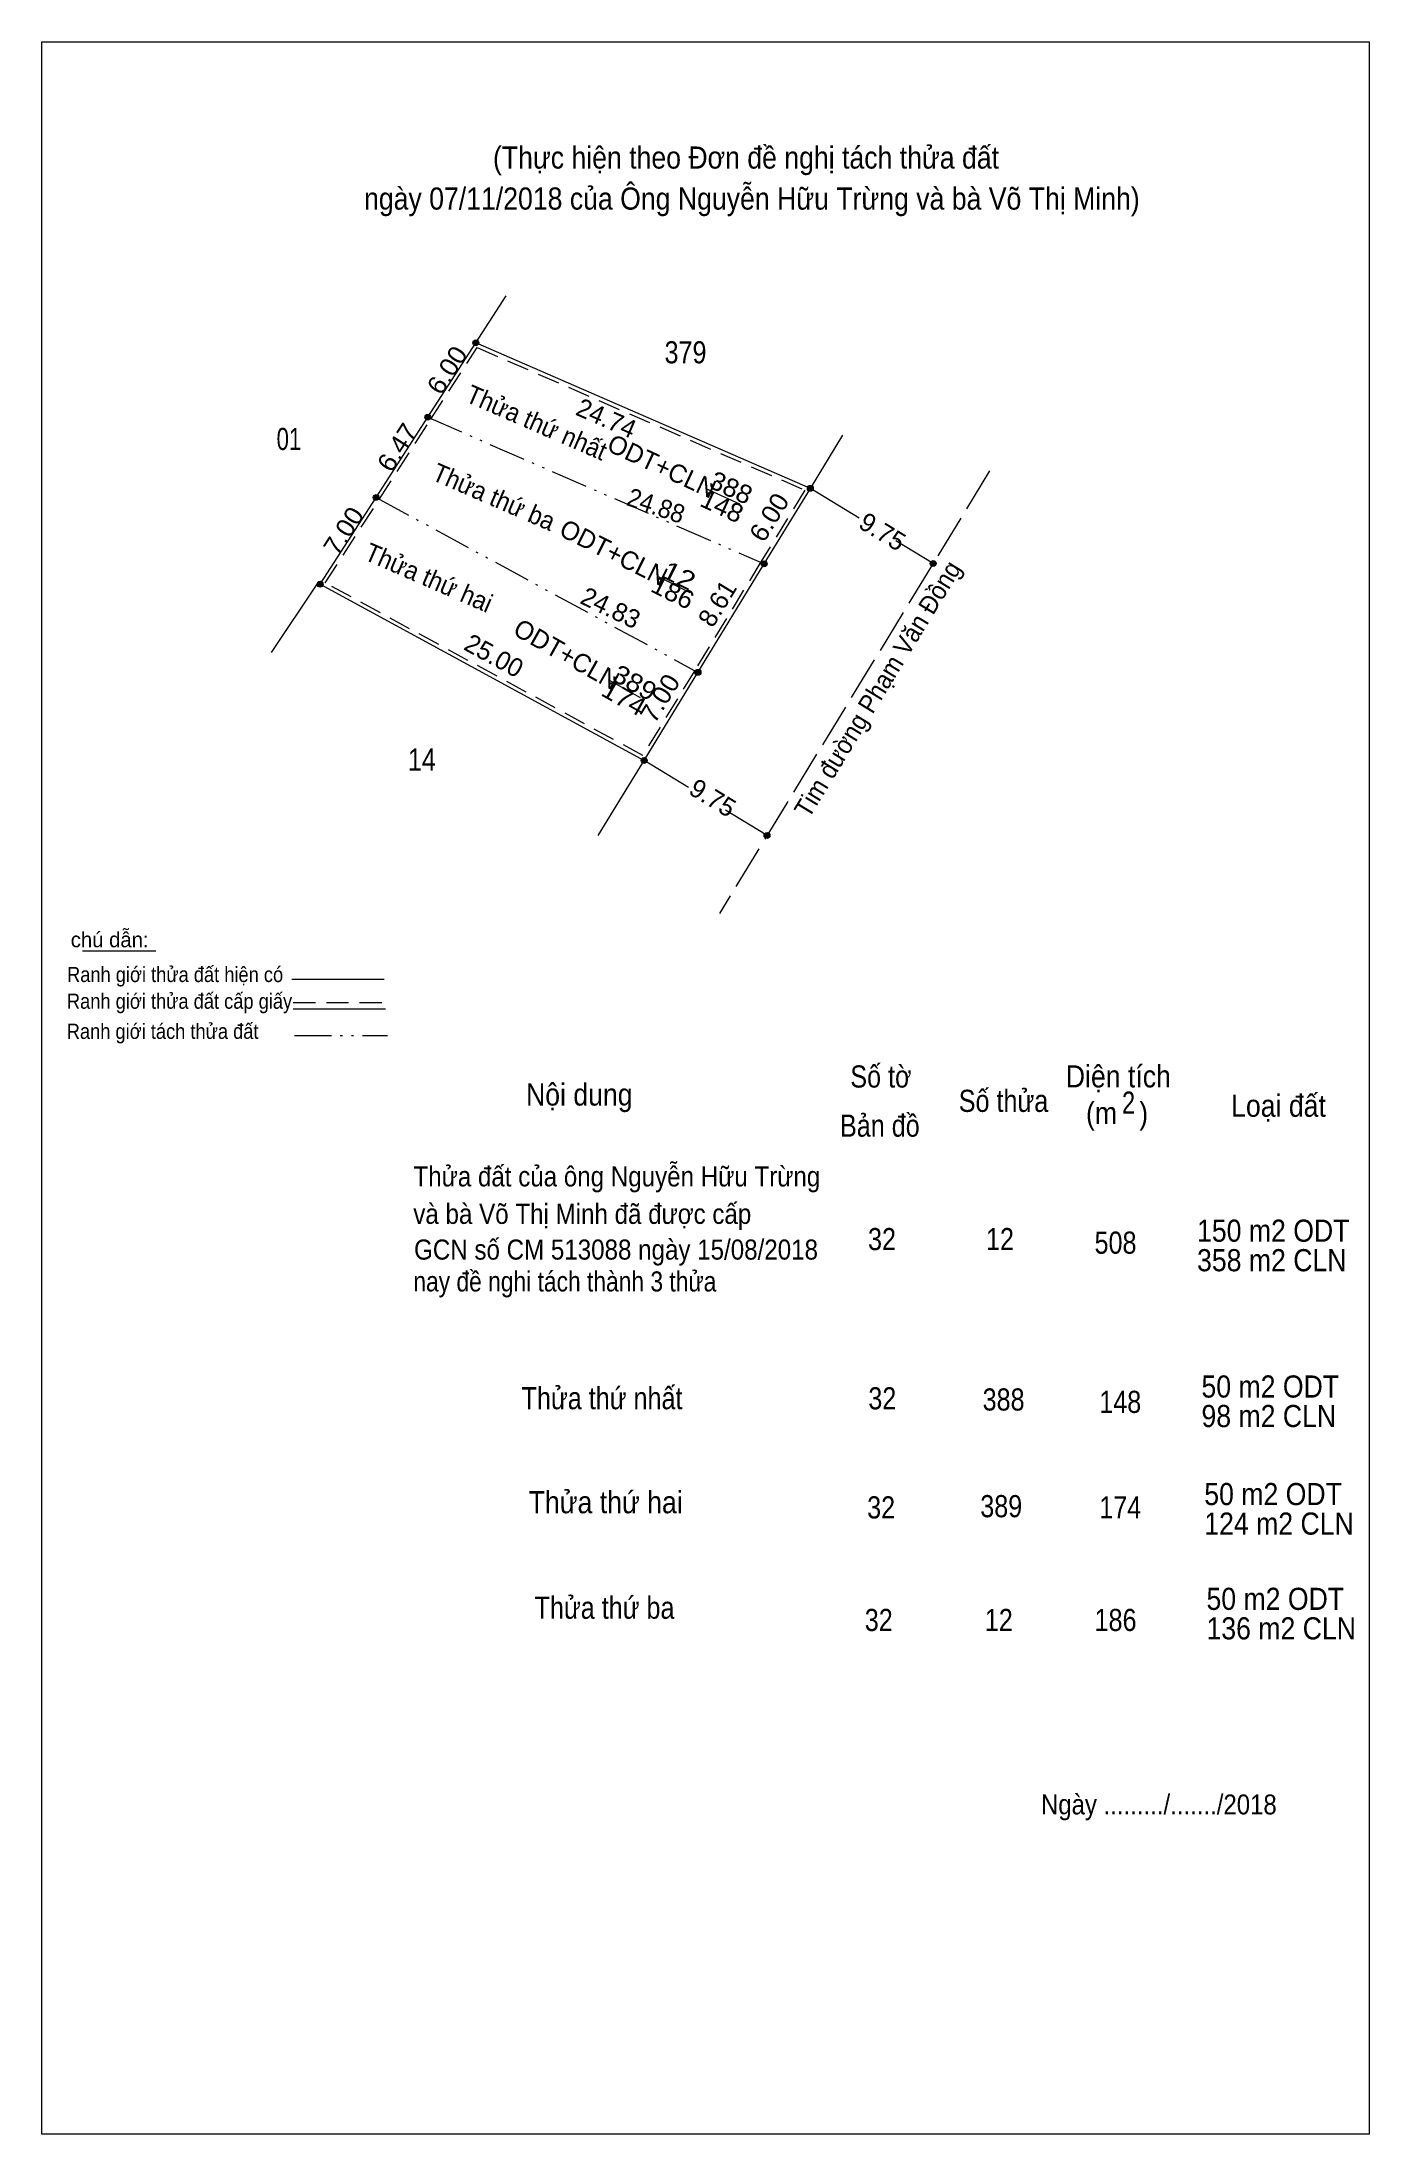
# Model space of a CAD drawing. Header units: metres. Extents: x 536804 to 537414, y 1837393 to 1837535.
# Drawn here: x 536804.1 to 536894.1, y 1837392.9 to 1837534.7 of the extents above; entities that cross this region are included whole.
import ezdxf
from ezdxf.enums import TextEntityAlignment as Align

# ---------------------------------------------------------------- set-up
doc = ezdxf.new("R2010")
doc.units = ezdxf.units.M
doc.header["$LTSCALE"] = 0.5
for name, pattern in [('DASH_DOUBLE_DOT', [9.2, 5, -1.2, 0.3, -1.2, 0.3, -1.2]), ('LONG_DASHED', [7.5, 6, -1.5]), ('MEDIUM_DASHED', [4.5, 3, -1.5])]:
    doc.linetypes.add(name, pattern=pattern)
for name, color, linetype, lineweight in [('17', 7, 'MEDIUM_DASHED', 13), ('5', 7, 'Continuous', 13), ('6', 7, 'Continuous', 13), ('63', 7, 'Continuous', 13), ('7', 7, 'Continuous', 13)]:
    doc.layers.add(name, color=color, linetype=linetype, lineweight=lineweight)

msp = doc.modelspace()

# ---------------------------------------------------------------- texts
at = {"layer": '6'}
msp.add_text('chú dẫn:', height=1.029, dxfattribs=at).set_placement((536806.1, 1837473.37))
for s, height, width, p in [('Ranh giới thửa đất hiện có ', 1.029, 0.9, (536805.85, 1837471.01)), ('Ranh giới thửa đất cấp giấy', 1.029, 0.9, (536805.84, 1837469.2)), ('Ranh giới tách thửa đất', 1.029, 0.9, (536805.83, 1837467.16)), ('Số tờ', 1.5, 0.85, (536858.96, 1837463.86)), ('Diện tích', 1.5, 0.9, (536873.57, 1837463.87)), ('Nội dung', 1.5, 0.9, (536836.97, 1837462.64)), ('Số thửa', 1.5, 0.85, (536866.31, 1837462.21)), ('(m   )', 1.5, 0.9, (536874.94, 1837461.38)), ('2', 1.5, 0.8, (536877.38, 1837462.09)), ('Loại đất', 1.5, 0.9, (536884.78, 1837461.88)), ('Bản đồ', 1.5, 0.85, (536858.26, 1837460.53)), ('Thửa đất của ông Nguyễn Hữu Trừng', 1.36, 0.9, (536829.34, 1837457.16)), ('và bà Võ Thị Minh đã được cấp ', 1.36, 0.9, (536829.33, 1837454.62)), ('32', 1.5, 0.85, (536860.16, 1837452.84)), ('12', 1.5, 0.85, (536868.16, 1837452.84)), ('150 m2 ODT', 1.5, 0.9, (536882.47, 1837453.41)), ('GCN số CM 513088 ngày 15/08/2018', 1.36, 0.9, (536829.38, 1837452.2)), ('508', 1.5, 0.85, (536875.52, 1837452.6)), ('358 m2 CLN', 1.5, 0.9, (536882.47, 1837451.41)), ('nay đề nghi tách thành 3 thửa', 1.36, 0.85, (536829.33, 1837450.04)), ('Thửa thứ nhất', 1.5, 0.85, (536836.67, 1837442.06)), ('32', 1.5, 0.85, (536860.18, 1837442.05)), ('388', 1.5, 0.85, (536867.93, 1837441.97)), ('148', 1.5, 0.85, (536875.84, 1837441.81)), ('50 m2 ODT ', 1.5, 0.9, (536882.77, 1837442.85)), ('98 m2 CLN', 1.5, 0.9, (536882.77, 1837440.85)), ('Thửa thứ hai', 1.5, 0.9, (536837.15, 1837435.01)), ('32', 1.5, 0.85, (536860.1, 1837434.66)), ('389', 1.5, 0.85, (536867.77, 1837434.74)), ('174', 1.5, 0.85, (536875.84, 1837434.66)), ('50 m2 ODT', 1.5, 0.9, (536882.96, 1837435.56)), ('124 m2 CLN', 1.5, 0.9, (536882.96, 1837433.56)), ('Thửa thứ ba', 1.5, 0.85, (536837.55, 1837427.86)), ('50 m2 ODT', 1.5, 0.9, (536883.11, 1837428.46)), ('32', 1.5, 0.85, (536859.94, 1837427.03)), ('12', 1.5, 0.85, (536868.08, 1837427.03)), ('186', 1.5, 0.85, (536875.52, 1837427.03)), ('136 m2 CLN', 1.5, 0.9, (536883.11, 1837426.46))]:
    msp.add_text(s, height=height, dxfattribs=dict(at, width=width)).set_placement(p)
at = {"layer": '6', "width": 0.9}
msp.add_text('Ngày ........./......./2018', height=1.35, dxfattribs=at).set_placement((536879.88, 1837414.6), align=Align.CENTER)
at = {"layer": '63'}
for s, rotation, width, p in [('6.00', 57.184, 1.05, (536832.1478, 1837512.1463)), ('Thửa thứ nhất', 336.513, 0.95, (536837.4459, 1837508.3597)), ('6.47', 57.243, 1.05, (536828.773, 1837506.9068)), ('Thửa thứ ba', 336.513, 0.95, (536834.5509, 1837503.3183)), ('24.88', 340.951, 0.95, (536845.586, 1837502.7053)), ('24.88', 340.951, 0.95, (536845.586, 1837502.7053)), ('6.00', 58.561, 1.05, (536853.9917, 1837502.184)), ('7.00', 57.127, 1.05, (536825.1296, 1837501.2458)), ('Thửa thứ hai', 336.513, 0.95, (536830.1309, 1837497.8414)), ('7.00', 58.559, 1.05, (536846.5918, 1837489.9241))]:
    msp.add_text(s, height=1.25, rotation=rotation, dxfattribs=dict(at, width=width)).set_placement(p, align=Align.CENTER)
for s, rotation, p in [('24.74', 336.513, (536842.1709, 1837508.6496)), ('24.83', 334.395, (536842.4399, 1837495.8091)), ('24.83', 334.395, (536842.4399, 1837495.8091)), ('8.61', 58.58, (536850.4744, 1837496.3442)), ('25.00', 331.477, (536834.5016, 1837492.582))]:
    msp.add_text(s, height=1.25, rotation=rotation, dxfattribs=at).set_placement(p, align=Align.CENTER)
at = {"layer": '7'}
for s, width, p in [('(Thực hiện theo Đơn đề nghị tách thửa đất', 0.9, (536851.885, 1837526.14)), ('ngày 07/11/2018 của Ông Nguyễn Hữu Trừng và bà Võ Thị Minh)', 0.9, (536852.285, 1837523.36)), ('379', 0.85, (536847.785, 1837512.94)), ('01', 0.75, (536820.895, 1837507.07)), ('14', 0.85, (536829.91, 1837485.34))]:
    msp.add_text(s, height=1.5, dxfattribs=dict(at, width=width)).set_placement(p, align=Align.CENTER)
for s, rotation, p in [('ODT+CLN', 335.074, (536845.9216, 1837505.4069)), ('9.75', 328.573, (536860.8141, 1837501.0009)), ('ODT+CLN', 333.477, (536842.6359, 1837499.5603)), ('ODT+CLN', 330.576, (536839.418, 1837492.6801)), ('9.75', 328.573, (536849.3041, 1837482.9609))]:
    msp.add_text(s, height=1.25, rotation=rotation, dxfattribs=at).set_placement(p, align=Align.CENTER)
for s, rotation, width, p in [('388', 335.074, 1.05, (536850.6116, 1837503.9511)), ('148', 335.074, 1.05, (536850.0016, 1837502.6911)), ('186', 333.477, 1.05, (536846.6459, 1837496.8683)), ('12', 333.477, 1.2, (536847.0659, 1837497.9979)), ('Tim đường Phạm Văn Đồng', 58.583, 0.95, (536861.346, 1837490.5492)), ('174', 330.576, 1.1, (536843.303, 1837489.7269)), ('389', 330.576, 1.1, (536844.033, 1837490.7525))]:
    msp.add_text(s, height=1.25, rotation=rotation, dxfattribs=dict(at, width=width)).set_placement(p, align=Align.CENTER)

# ---------------------------------------------------------------- hatches: boundary and pattern name
at = {"layer": '63'}
for points in [[(536833.76, 1837514.33, 1), (536833.36, 1837514.33, 1)], [(536830.51, 1837509.29, 1), (536830.11, 1837509.29, 1)], [(536827.01, 1837503.85, 1), (536826.61, 1837503.85, 1)], [(536856.45, 1837504.47, 1), (536856.05, 1837504.47, 1)], [(536853.32, 1837499.35, 1), (536852.92, 1837499.35, 1)], [(536864.78, 1837499.38, 1), (536864.38, 1837499.38, 1)], [(536823.21, 1837497.97, 1), (536822.81, 1837497.97, 1)], [(536848.83, 1837492, 1), (536848.43, 1837492, 1)], [(536845.18, 1837486.03, 1), (536844.78, 1837486.03, 1)], [(536853.51, 1837480.94, 1), (536853.11, 1837480.94, 1)]]:
    msp.add_hatch(color=256, dxfattribs=at).paths.add_polyline_path(points)

# ---------------------------------------------------------------- linework, layer by layer
at = {"layer": '17', "linetype": 'DASH_DOUBLE_DOT'}
for p, q in [((536830.31, 1837509.29), (536853.12, 1837499.35)), ((536826.81, 1837503.85), (536848.63, 1837492))]:
    msp.add_line(p, q, dxfattribs=at)
at = {"layer": '17', "linetype": 'Continuous'}
msp.add_line((536806.9, 1837473.13), (536811.87, 1837473.13), dxfattribs=at)
at = {"layer": '5'}
msp.add_lwpolyline([(536804.14, 1837534.73), (536894.14, 1837534.73), (536894.14, 1837392.93), (536804.14, 1837392.93)], close=True, dxfattribs=at)
at = {"layer": '6'}
for p, q in [((536821.09, 1837471.21), (536827.36, 1837471.21)), ((536821.19, 1837469.2), (536827.45, 1837469.2))]:
    msp.add_line(p, q, dxfattribs=at)
at = {"layer": '6', "linetype": 'MEDIUM_DASHED'}
msp.add_line((536821.19, 1837469.62), (536827.5, 1837469.62), dxfattribs=at)
at = {"layer": '63', "linetype": 'DASH_DOUBLE_DOT'}
msp.add_line((536821.28, 1837467.39), (536827.58, 1837467.39), dxfattribs=at)
at = {"layer": '63', "linetype": 'MEDIUM_DASHED'}
msp.add_lwpolyline([(536833.66, 1837514.01), (536855.88, 1837504.35), (536852.9, 1837499.48), (536848.41, 1837492.13), (536844.89, 1837486.37), (536823.36, 1837498.06), (536827.02, 1837503.72), (536830.52, 1837509.16)], close=True, dxfattribs=at)
at = {"layer": '63'}
for centre in [(536833.56, 1837514.33), (536830.31, 1837509.29), (536826.81, 1837503.85), (536856.25, 1837504.47), (536853.12, 1837499.35), (536864.58, 1837499.38), (536823.01, 1837497.97), (536848.63, 1837492), (536844.98, 1837486.03), (536853.31, 1837480.94)]:
    msp.add_circle(centre, 0.2, dxfattribs=at)
at = {"layer": '7'}
for p, q in [((536833.56, 1837514.33), (536835.62, 1837517.52)), ((536830.31, 1837509.29), (536833.56, 1837514.33)), ((536856.25, 1837504.47), (536833.56, 1837514.33)), ((536856.25, 1837504.47), (536858.45, 1837508.07)), ((536849.17, 1837504.47), (536851.44, 1837503.42)), ((536853.12, 1837499.35), (536856.25, 1837504.47)), ((536859.55, 1837502.45), (536856.25, 1837504.47)), ((536864.58, 1837499.38), (536862.05, 1837500.92)), ((536845.84, 1837498.54), (536848.08, 1837497.42)), ((536819.72, 1837493.34), (536822.86, 1837498.05)), ((536823.01, 1837497.97), (536822.86, 1837498.05)), ((536823.01, 1837497.97), (536844.98, 1837486.03)), ((536842.53, 1837491.52), (536844.71, 1837490.29)), ((536841.87, 1837480.94), (536844.98, 1837486.03)), ((536847.98, 1837484.2), (536844.98, 1837486.03)), ((536853.31, 1837480.94), (536850.5, 1837482.65))]:
    msp.add_line(p, q, dxfattribs=at)
at = {"layer": '7', "linetype": 'LONG_DASHED'}
msp.add_line((536868.4, 1837505.65), (536850.08, 1837475.65), dxfattribs=at)
at = {"layer": '7'}
for points in [[(536823.01, 1837497.97), (536826.81, 1837503.85), (536830.31, 1837509.29)], [(536844.98, 1837486.03), (536848.63, 1837492), (536853.12, 1837499.35)]]:
    msp.add_lwpolyline(points, dxfattribs=at)

msp.set_redraw_order([(e.dxf.handle, doc.entitydb.next_handle()) for e in msp.query("TEXT MTEXT ATTDEF DIMENSION ARC_DIMENSION")])  # texts and dimensions are drawn at this point

doc.saveas('drawing.dxf')
